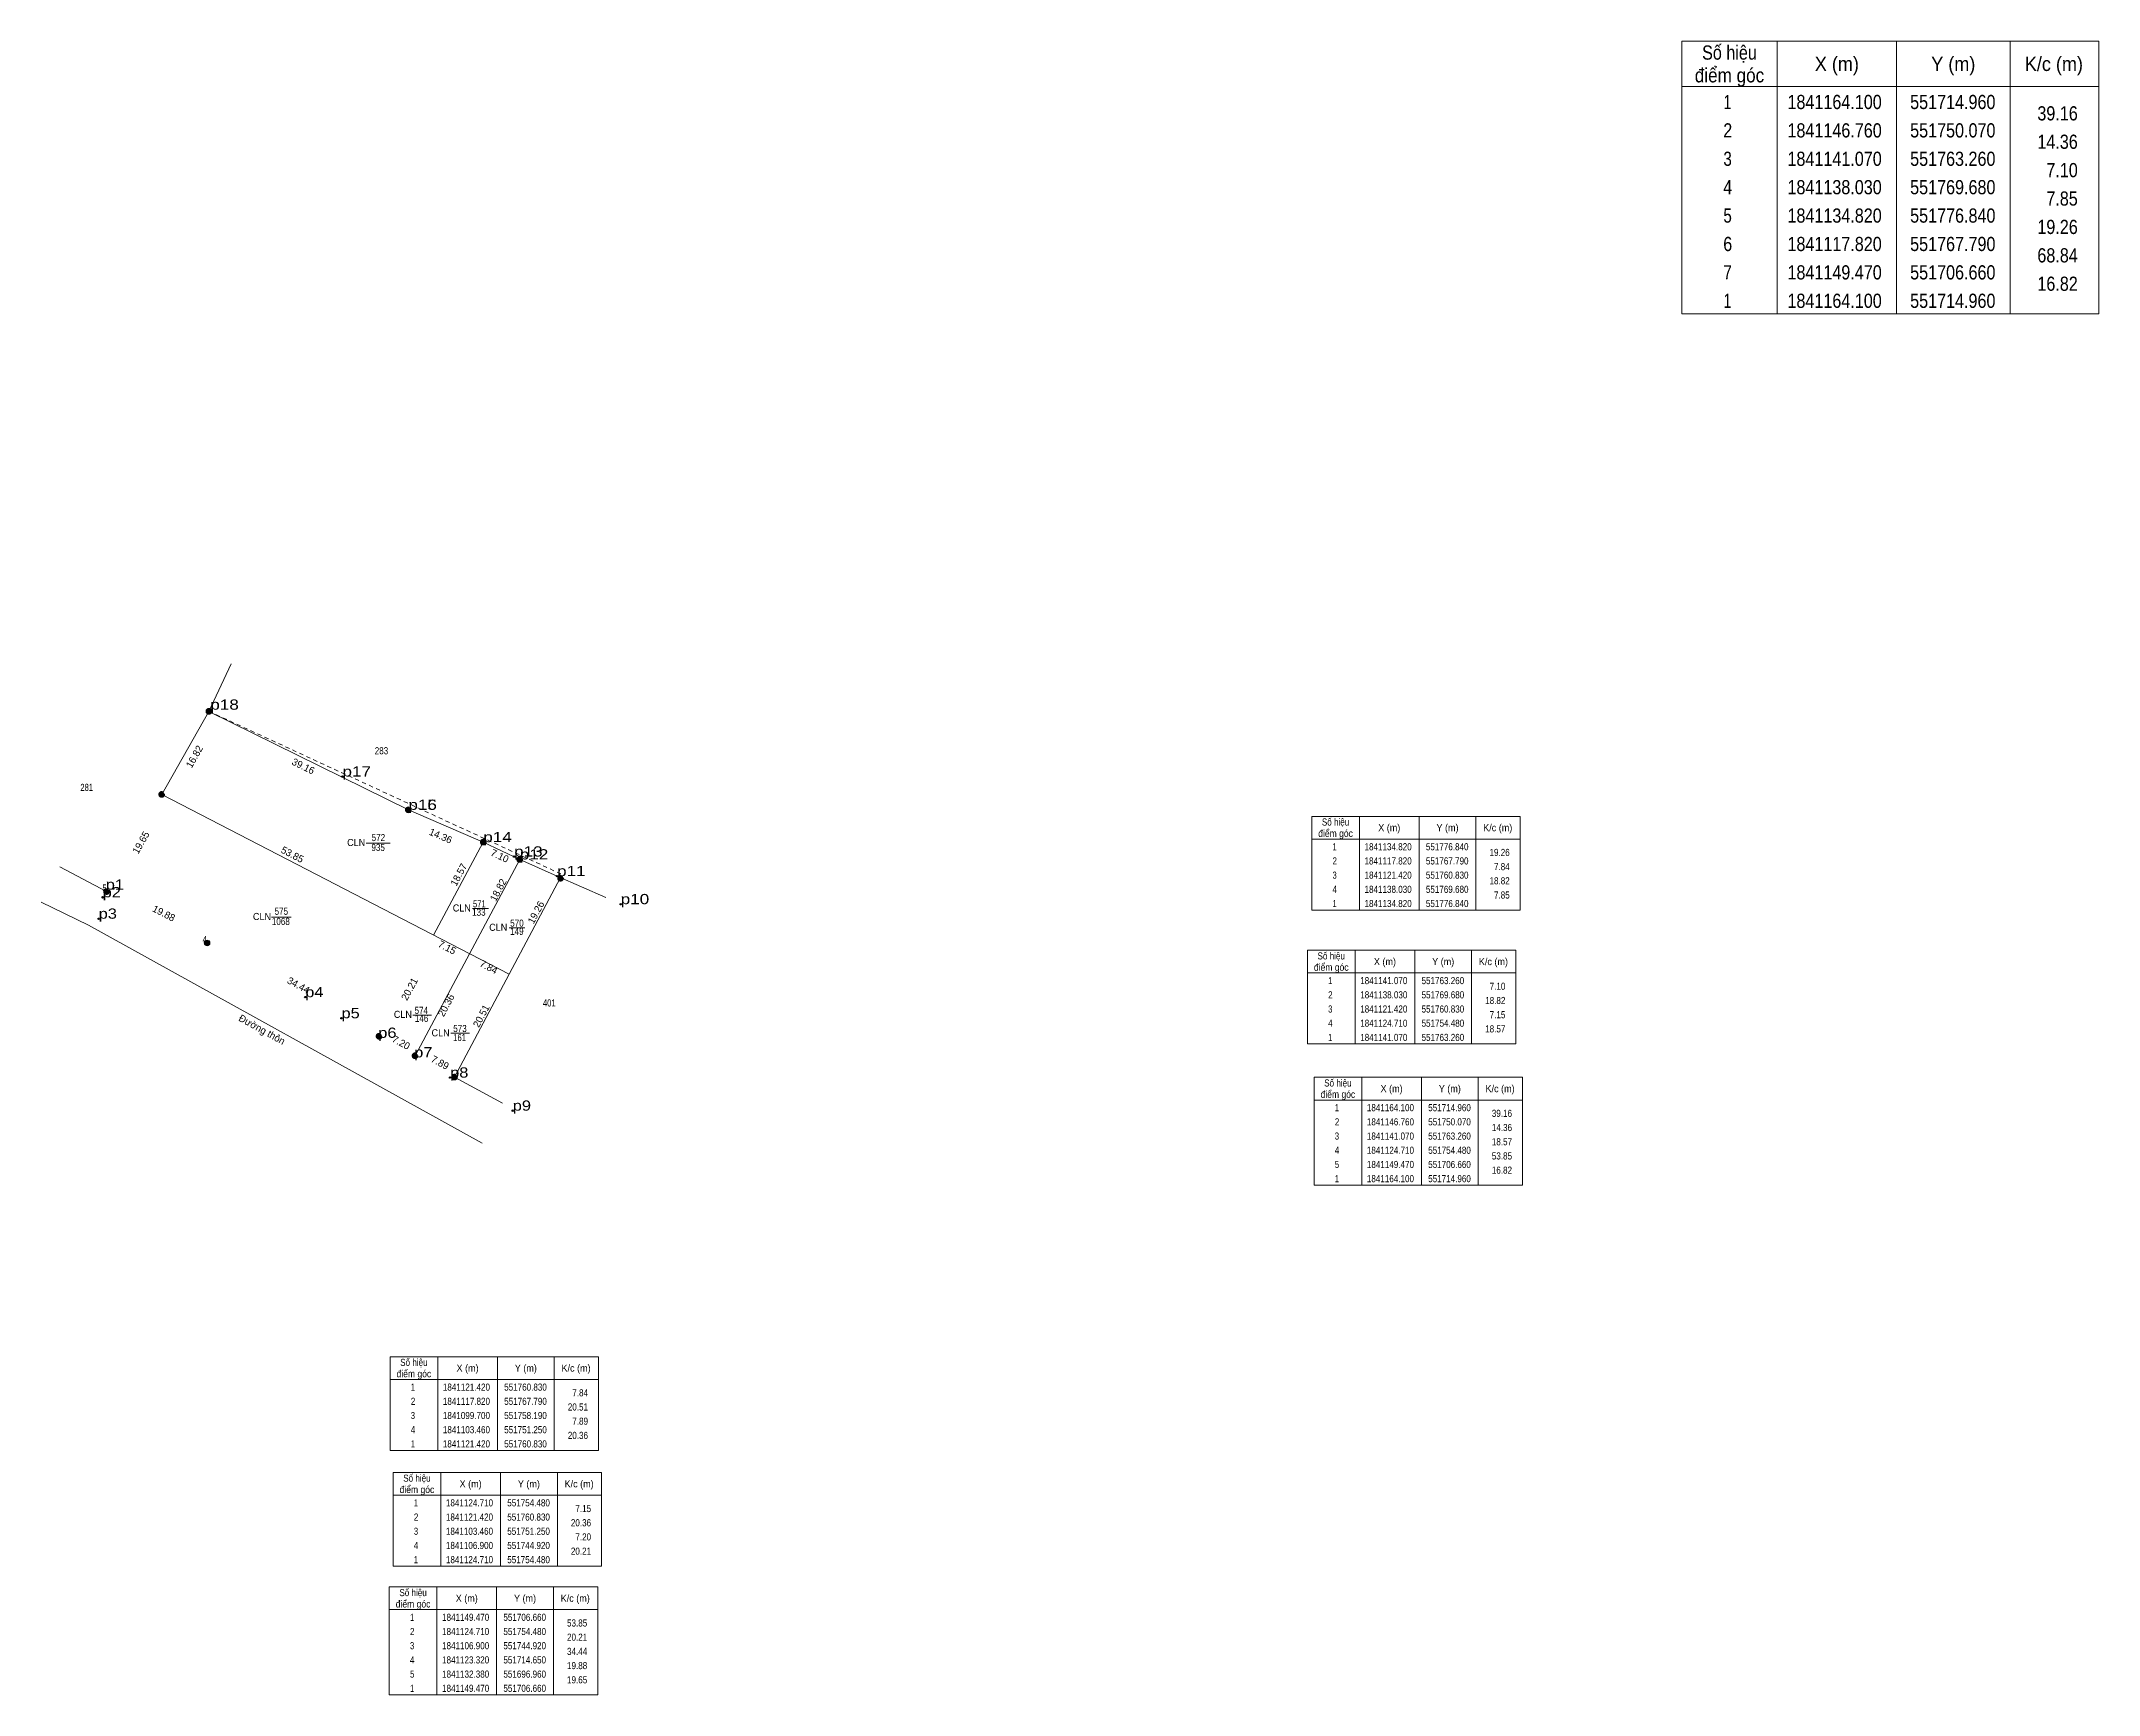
# Model space of a CAD drawing. Header units: metres. Extents: x 551046 to 552048, y 1840867 to 1841786.
# Drawn here: x 551685.4 to 552047.6, y 1840990.9 to 1841282.1 of the extents above; entities that cross this region are included whole.
import ezdxf
from ezdxf.enums import TextEntityAlignment as Align

# ---------------------------------------------------------------- set-up
doc = ezdxf.new("R2010")
doc.units = ezdxf.units.M
doc.header["$LTSCALE"] = 0.5
doc.header["$PDMODE"] = 32
doc.header["$PDSIZE"] = 0.25
doc.linetypes.add('DASH_DOUBLE_DOT', pattern=[9.2, 5, -1.2, 0.3, -1.2, 0.3, -1.2])
doc.linetypes.add('SHORT_DASHED', pattern=[2.7, 1.5, -1.2])
for name, color, linetype, lineweight in [('10', 7, 'Continuous', 13), ('13', 7, 'Continuous', 13), ('17', 7, 'Continuous', 13), ('63', 7, 'Continuous', 13)]:
    doc.layers.add(name, color=color, linetype=linetype, lineweight=lineweight)
doc.layers.add('12', color=7, linetype='Continuous')
doc.layers.add('7', color=7, linetype='Continuous')

msp = doc.modelspace()

# ---------------------------------------------------------------- texts
at = {"layer": '12'}
for s, width, p in [('p18', 1.25, (551715.21, 1841164.39)), ('p17', 1.25, (551738.47, 1841152.62)), ('p16', 1.25, (551750.07, 1841146.76)), ('p15', 1.25, (551750.07, 1841146.76)), ('p14', 1.25, (551763.26, 1841141.07)), ('p13', 1.25, (551768.68, 1841138.54)), ('p12', 1.25, (551769.68, 1841138.03)), ('p11', 1.25, (551776.24, 1841135.09)), ('p2', 1.2, (551696.26, 1841131.36)), ('p1', 1.2, (551696.81, 1841132.71)), ('p10', 1.25, (551787.44, 1841130.15)), ('p3', 1.2, (551695.56, 1841127.59)), ('p4', 1.2, (551731.92, 1841113.78)), ('p5', 1.2, (551738.3, 1841110.07)), ('p6', 1.2, (551744.77, 1841106.62)), ('p7', 1.2, (551751.1, 1841103.18)), ('p8', 1.2, (551757.42, 1841099.62)), ('p9', 1.2, (551768.44, 1841093.79))]:
    msp.add_text(s, height=1.8, dxfattribs=dict(at, width=width)).set_placement(p)
at = {"layer": '13'}
for s, width, p in [('572', 0.85, (551744.795, 1841141.26)), ('CLN', 0.95, (551740.885, 1841140.39)), ('935', 0.85, (551744.755, 1841139.52)), ('CLN', 0.95, (551724.305, 1841127.36)), ('1068', 0.85, (551727.625, 1841126.49)), ('575', 0.85, (551727.705, 1841128.28)), ('CLN', 0.95, (551759.475, 1841128.86)), ('133', 0.85, (551762.475, 1841128.11)), ('571', 0.8, (551762.56, 1841129.59)), ('570', 0.85, (551769.18, 1841126.19)), ('CLN', 0.95, (551765.885, 1841125.46)), ('149', 0.85, (551769.17, 1841124.74)), ('CLN', 0.95, (551749.105, 1841110.13)), ('574', 0.85, (551752.35, 1841110.83)), ('146', 0.85, (551752.395, 1841109.43)), ('CLN', 0.95, (551755.745, 1841106.88)), ('573', 0.85, (551759.155, 1841107.64)), ('161', 0.8, (551759.08, 1841106.05))]:
    msp.add_text(s, height=1.25, dxfattribs=dict(at, width=width)).set_placement(p, align=Align.CENTER)
at = {"layer": '17'}
for s, width, p in [('283', 0.85, (551745.335, 1841156.54)), ('281', 0.8, (551693.46, 1841150.09)), ('401', 0.8, (551774.87, 1841112.14))]:
    msp.add_text(s, height=1.25, dxfattribs=dict(at, width=width)).set_placement(p, align=Align.CENTER)
msp.add_text('Đường thôn', height=1.25, rotation=331.019, dxfattribs=at).set_placement((551723.9972, 1841107.5322), align=Align.CENTER)
at = {"layer": '63'}
for s, height, width, p in [('Số hiệu', 2.5, 0.85, (551982.59, 1841278.84)), ('X (m)', 2.5, 0.95, (552001.49, 1841276.84)), ('Y (m)', 2.5, 0.95, (552021.985, 1841276.84)), ('K/c (m)', 2.5, 0.95, (552039.69, 1841276.84)), ('điểm góc', 2.5, 0.9, (551982.59, 1841274.84)), (' 1', 2.5, 0.75, (551981.885, 1841270.14)), ('1841164.100', 2.5, 0.85, (552001.09, 1841270.14)), ('551714.960', 2.5, 0.85, (552021.895, 1841270.14)), (' 2', 2.5, 0.85, (551981.89, 1841265.14)), ('1841146.760', 2.5, 0.85, (552001.09, 1841265.14)), ('551750.070', 2.5, 0.85, (552021.895, 1841265.14)), (' 3', 2.5, 0.8, (551981.89, 1841260.14)), ('1841141.070', 2.5, 0.85, (552001.09, 1841260.14)), ('551763.260', 2.5, 0.85, (552021.895, 1841260.14)), ('1841138.030', 2.5, 0.85, (552001.09, 1841255.14)), ('551769.680', 2.5, 0.85, (552021.895, 1841255.14)), (' 4', 2.5, 0.85, (551981.885, 1841255.14)), (' 5', 2.5, 0.8, (551981.89, 1841250.14)), ('1841134.820', 2.5, 0.85, (552001.09, 1841250.14)), ('551776.840', 2.5, 0.85, (552021.895, 1841250.14)), (' 6', 2.5, 0.85, (551981.89, 1841245.14)), ('1841117.820', 2.5, 0.85, (552001.09, 1841245.14)), ('551767.790', 2.5, 0.85, (552021.895, 1841245.14)), (' 7', 2.5, 0.8, (551981.89, 1841240.14)), ('1841149.470', 2.5, 0.85, (552001.09, 1841240.14)), ('551706.660', 2.5, 0.85, (552021.895, 1841240.14)), (' 1', 2.5, 0.75, (551981.885, 1841235.14)), ('1841164.100', 2.5, 0.85, (552001.09, 1841235.14)), ('551714.960', 2.5, 0.85, (552021.895, 1841235.14)), ('điểm góc', 1.25, 0.9, (551913.26, 1841141.99)), ('Số hiệu', 1.25, 0.85, (551913.26, 1841143.99)), ('X (m)', 1.25, 0.95, (551922.71, 1841142.99)), ('Y (m)', 1.25, 0.95, (551932.965, 1841142.99)), ('K/c (m)', 1.25, 0.95, (551941.805, 1841142.99)), (' 2', 1.25, 0.85, (551912.915, 1841137.14)), (' 1', 1.25, 0.75, (551912.91, 1841139.64)), ('1841134.820', 1.25, 0.85, (551922.51, 1841139.64)), ('1841117.820', 1.25, 0.85, (551922.51, 1841137.14)), ('551776.840', 1.25, 0.85, (551932.91, 1841139.64)), ('551767.790', 1.25, 0.85, (551932.91, 1841137.14)), (' 3', 1.25, 0.8, (551912.905, 1841134.64)), ('1841121.420', 1.25, 0.85, (551922.51, 1841134.64)), ('551760.830', 1.25, 0.85, (551932.91, 1841134.64)), (' 4', 1.25, 0.85, (551912.91, 1841132.14)), ('1841138.030', 1.25, 0.85, (551922.51, 1841132.14)), ('1841134.820', 1.25, 0.85, (551922.51, 1841129.64)), ('551769.680', 1.25, 0.85, (551932.91, 1841132.14)), ('551776.840', 1.25, 0.85, (551932.91, 1841129.64)), (' 1', 1.25, 0.75, (551912.91, 1841129.64)), ('Số hiệu', 1.25, 0.85, (551912.5, 1841120.42)), ('X (m)', 1.25, 0.95, (551921.95, 1841119.42)), ('Y (m)', 1.25, 0.95, (551932.205, 1841119.42)), ('K/c (m)', 1.25, 0.95, (551941.045, 1841119.42)), ('điểm góc', 1.25, 0.9, (551912.5, 1841118.42)), (' 1', 1.25, 0.75, (551912.15, 1841116.07)), ('1841141.070', 1.25, 0.85, (551921.75, 1841116.07)), ('551763.260', 1.25, 0.85, (551932.15, 1841116.07)), (' 2', 1.25, 0.85, (551912.155, 1841113.57)), ('1841138.030', 1.25, 0.85, (551921.75, 1841113.57)), ('551769.680', 1.25, 0.85, (551932.15, 1841113.57)), (' 4', 1.25, 0.85, (551912.15, 1841108.57)), (' 3', 1.25, 0.8, (551912.145, 1841111.07)), ('1841121.420', 1.25, 0.85, (551921.75, 1841111.07)), ('1841124.710', 1.25, 0.85, (551921.75, 1841108.57)), ('551760.830', 1.25, 0.85, (551932.15, 1841111.07)), ('551754.480', 1.25, 0.85, (551932.15, 1841108.57)), (' 1', 1.25, 0.75, (551912.15, 1841106.07)), ('1841141.070', 1.25, 0.85, (551921.75, 1841106.07)), ('551763.260', 1.25, 0.85, (551932.15, 1841106.07)), ('Số hiệu', 1.25, 0.85, (551913.67, 1841098.05)), ('X (m)', 1.25, 0.95, (551923.12, 1841097.05)), ('Y (m)', 1.25, 0.95, (551933.375, 1841097.05)), ('K/c (m)', 1.25, 0.95, (551942.215, 1841097.05)), ('điểm góc', 1.25, 0.9, (551913.67, 1841096.05)), (' 1', 1.25, 0.75, (551913.32, 1841093.7)), ('1841164.100', 1.25, 0.85, (551922.92, 1841093.7)), ('551714.960', 1.25, 0.85, (551933.32, 1841093.7)), (' 2', 1.25, 0.85, (551913.325, 1841091.2)), ('1841146.760', 1.25, 0.85, (551922.92, 1841091.2)), ('551750.070', 1.25, 0.85, (551933.32, 1841091.2)), (' 4', 1.25, 0.85, (551913.32, 1841086.2)), (' 3', 1.25, 0.8, (551913.315, 1841088.7)), ('1841141.070', 1.25, 0.85, (551922.92, 1841088.7)), ('1841124.710', 1.25, 0.85, (551922.92, 1841086.2)), ('551763.260', 1.25, 0.85, (551933.32, 1841088.7)), ('551754.480', 1.25, 0.85, (551933.32, 1841086.2)), (' 5', 1.25, 0.8, (551913.325, 1841083.7)), ('1841149.470', 1.25, 0.85, (551922.92, 1841083.7)), ('551706.660', 1.25, 0.85, (551933.32, 1841083.7)), (' 1', 1.25, 0.75, (551913.32, 1841081.2)), ('1841164.100', 1.25, 0.85, (551922.92, 1841081.2)), ('551714.960', 1.25, 0.85, (551933.32, 1841081.2)), ('điểm góc', 1.25, 0.9, (551751.04, 1841046.85)), ('Số hiệu', 1.25, 0.85, (551751.04, 1841048.85)), ('X (m)', 1.25, 0.95, (551760.49, 1841047.85)), ('Y (m)', 1.25, 0.95, (551770.745, 1841047.85)), ('K/c (m)', 1.25, 0.95, (551779.585, 1841047.85)), (' 1', 1.25, 0.75, (551750.69, 1841044.5)), ('1841121.420', 1.25, 0.85, (551760.29, 1841044.5)), ('551760.830', 1.25, 0.85, (551770.69, 1841044.5)), (' 3', 1.25, 0.8, (551750.685, 1841039.5)), (' 2', 1.25, 0.85, (551750.695, 1841042)), ('1841117.820', 1.25, 0.85, (551760.29, 1841042)), ('1841099.700', 1.25, 0.85, (551760.29, 1841039.5)), ('551767.790', 1.25, 0.85, (551770.69, 1841042)), ('551758.190', 1.25, 0.85, (551770.69, 1841039.5)), (' 4', 1.25, 0.85, (551750.69, 1841037)), ('1841103.460', 1.25, 0.85, (551760.29, 1841037)), ('551751.250', 1.25, 0.85, (551770.69, 1841037)), (' 1', 1.25, 0.75, (551750.69, 1841034.5)), ('1841121.420', 1.25, 0.85, (551760.29, 1841034.5)), ('551760.830', 1.25, 0.85, (551770.69, 1841034.5)), ('Số hiệu', 1.25, 0.85, (551751.58, 1841028.47)), ('điểm góc', 1.25, 0.9, (551751.58, 1841026.47)), ('X (m)', 1.25, 0.95, (551761.03, 1841027.47)), ('Y (m)', 1.25, 0.95, (551771.285, 1841027.47)), ('K/c (m)', 1.25, 0.95, (551780.125, 1841027.47)), (' 2', 1.25, 0.85, (551751.235, 1841021.62)), (' 1', 1.25, 0.75, (551751.23, 1841024.12)), ('1841124.710', 1.25, 0.85, (551760.83, 1841024.12)), ('1841121.420', 1.25, 0.85, (551760.83, 1841021.62)), ('551754.480', 1.25, 0.85, (551771.23, 1841024.12)), ('551760.830', 1.25, 0.85, (551771.23, 1841021.62)), (' 3', 1.25, 0.8, (551751.225, 1841019.12)), ('1841103.460', 1.25, 0.85, (551760.83, 1841019.12)), ('551751.250', 1.25, 0.85, (551771.23, 1841019.12)), (' 4', 1.25, 0.85, (551751.23, 1841016.62)), (' 1', 1.25, 0.75, (551751.23, 1841014.12)), ('1841106.900', 1.25, 0.85, (551760.83, 1841016.62)), ('1841124.710', 1.25, 0.85, (551760.83, 1841014.12)), ('551744.920', 1.25, 0.85, (551771.23, 1841016.62)), ('551754.480', 1.25, 0.85, (551771.23, 1841014.12)), ('điểm góc', 1.25, 0.9, (551750.9, 1841006.32)), ('Số hiệu', 1.25, 0.85, (551750.9, 1841008.32)), ('X (m)', 1.25, 0.95, (551760.35, 1841007.32)), ('Y (m)', 1.25, 0.95, (551770.605, 1841007.32)), ('K/c (m)', 1.25, 0.95, (551779.445, 1841007.32)), (' 1', 1.25, 0.75, (551750.55, 1841003.97)), ('1841149.470', 1.25, 0.85, (551760.15, 1841003.97)), ('551706.660', 1.25, 0.85, (551770.55, 1841003.97)), (' 2', 1.25, 0.85, (551750.555, 1841001.47)), ('1841124.710', 1.25, 0.85, (551760.15, 1841001.47)), ('551754.480', 1.25, 0.85, (551770.55, 1841001.47)), (' 4', 1.25, 0.85, (551750.55, 1840996.47)), (' 3', 1.25, 0.8, (551750.545, 1840998.97)), ('1841106.900', 1.25, 0.85, (551760.15, 1840998.97)), ('1841123.320', 1.25, 0.85, (551760.15, 1840996.47)), ('551744.920', 1.25, 0.85, (551770.55, 1840998.97)), ('551714.650', 1.25, 0.85, (551770.55, 1840996.47)), (' 5', 1.25, 0.8, (551750.555, 1840993.97)), ('1841132.380', 1.25, 0.85, (551760.15, 1840993.97)), ('551696.960', 1.25, 0.85, (551770.55, 1840993.97)), (' 1', 1.25, 0.75, (551750.55, 1840991.47)), ('1841149.470', 1.25, 0.85, (551760.15, 1840991.47)), ('551706.660', 1.25, 0.85, (551770.55, 1840991.47))]:
    msp.add_text(s, height=height, dxfattribs=dict(at, width=width)).set_placement(p, align=Align.CENTER)
for s, height, width, p in [('39.16', 2.5, 0.85, (552043.89, 1841268.14)), ('14.36', 2.5, 0.85, (552043.89, 1841263.14)), ('7.10', 2.5, 0.85, (552043.89, 1841258.14)), ('7.85', 2.5, 0.85, (552043.89, 1841253.14)), ('19.26', 2.5, 0.85, (552043.89, 1841248.14)), ('68.84', 2.5, 0.85, (552043.89, 1841243.14)), ('16.82', 2.5, 0.85, (552043.89, 1841238.14)), ('19.26', 1.25, 0.85, (551943.91, 1841138.64)), ('18.82', 1.25, 0.85, (551943.91, 1841133.64)), ('7.84', 1.25, 0.85, (551943.91, 1841136.14)), (' 5', 1.25, 0.8, (551696.96, 1841132.38)), ('7.85', 1.25, 0.85, (551943.91, 1841131.14)), (' 4', 1.25, 0.85, (551714.65, 1841123.32)), ('18.82', 1.25, 0.85, (551943.15, 1841112.57)), ('7.10', 1.25, 0.85, (551943.15, 1841115.07)), ('7.15', 1.25, 0.85, (551943.15, 1841110.07)), ('18.57', 1.25, 0.85, (551943.15, 1841107.57)), ('39.16', 1.25, 0.85, (551944.32, 1841092.7)), ('14.36', 1.25, 0.85, (551944.32, 1841090.2)), ('18.57', 1.25, 0.85, (551944.32, 1841087.7)), ('53.85', 1.25, 0.85, (551944.32, 1841085.2)), ('16.82', 1.25, 0.85, (551944.32, 1841082.7)), ('7.84', 1.25, 0.85, (551781.69, 1841043.5)), ('20.51', 1.25, 0.85, (551781.69, 1841041)), ('20.36', 1.25, 0.85, (551781.69, 1841036)), ('7.89', 1.25, 0.85, (551781.69, 1841038.5)), ('7.15', 1.25, 0.85, (551782.23, 1841023.12)), ('20.36', 1.25, 0.85, (551782.23, 1841020.62)), ('7.20', 1.25, 0.85, (551782.23, 1841018.12)), ('20.21', 1.25, 0.85, (551782.23, 1841015.62)), ('53.85', 1.25, 0.85, (551781.55, 1841002.97)), ('20.21', 1.25, 0.85, (551781.55, 1841000.47)), ('34.44', 1.25, 0.85, (551781.55, 1840997.97)), ('19.88', 1.25, 0.85, (551781.55, 1840995.47)), ('19.65', 1.25, 0.85, (551781.55, 1840992.97))]:
    msp.add_text(s, height=height, dxfattribs=dict(at, width=width)).set_placement(p, align=Align.RIGHT)
for s, rotation, p in [('16.82', 60.433, (551712.9575, 1841155.8216)), ('39.16', 333.716, (551731.2982, 1841153.8825)), ('19.65', 60.421, (551703.5466, 1841140.6915)), ('14.36', 336.665, (551755.5074, 1841141.5972)), ('53.85', 332.626, (551729.3776, 1841138.3378)), ('7.10', 334.661, (551765.8875, 1841138.092)), ('18.57', 61.779, (551759.4933, 1841135.0495)), ('18.82', 61.951, (551766.4376, 1841132.3611)), ('19.88', 332.881, (551706.7501, 1841127.9971)), ('19.26', 61.971, (551773.0868, 1841128.4113)), ('7.15', 332.611, (551756.6025, 1841121.9764)), ('7.84', 332.65, (551763.9329, 1841118.5371)), ('34.44', 331.522, (551730.442, 1841115.3237)), ('20.21', 61.774, (551750.8247, 1841114.9144)), ('20.36', 61.924, (551757.2686, 1841112.0609)), ('20.51', 62.085, (551763.4435, 1841110.1674)), ('7.20', 331.478, (551748.4916, 1841105.2377)), ('7.89', 331.552, (551755.3423, 1841101.7153))]:
    msp.add_text(s, height=1.25, rotation=rotation, dxfattribs=at).set_placement(p, align=Align.CENTER)

# ---------------------------------------------------------------- hatches: boundary and pattern name
at = {"layer": '17'}
for points in [[(551715.46, 1841164.1, 1), (551714.46, 1841164.1, 1)], [(551707.16, 1841149.47, 1), (551706.16, 1841149.47, 1)], [(551750.57, 1841146.76, 1), (551749.57, 1841146.76, 1)], [(551763.76, 1841141.07, 1), (551762.76, 1841141.07, 1)], [(551770.18, 1841138.03, 1), (551769.18, 1841138.03, 1)], [(551777.35, 1841134.7229, 1), (551776.35, 1841134.7229, 1)], [(551697.46, 1841132.38, 1), (551696.46, 1841132.38, 1)], [(551715.15, 1841123.32, 1), (551714.15, 1841123.32, 1)], [(551745.42, 1841106.9, 1), (551744.42, 1841106.9, 1)], [(551751.75, 1841103.46, 1), (551750.75, 1841103.46, 1)], [(551758.69, 1841099.7, 1), (551757.69, 1841099.7, 1)]]:
    msp.add_hatch(color=256, dxfattribs=at).paths.add_polyline_path(points)

# ---------------------------------------------------------------- linework, layer by layer
at = {"layer": '10'}
for p, q in [((551706.66, 1841149.47), (551714.96, 1841164.1)), ((551767.79, 1841117.82), (551706.66, 1841149.47)), ((551763.26, 1841141.07), (551754.48, 1841124.71))]:
    msp.add_line(p, q, dxfattribs=at)
for points in [[(551784.81, 1841131.31), (551776.24, 1841135.09), (551769.68, 1841138.03), (551763.26, 1841141.07), (551750.07, 1841146.76), (551714.96, 1841164.1)], [(551751.25, 1841103.46), (551760.83, 1841121.42), (551769.68, 1841138.03)], [(551758.19, 1841099.7), (551767.79, 1841117.82), (551776.84, 1841134.82)]]:
    msp.add_lwpolyline(points, dxfattribs=at)
at = {"layer": '13'}
for p, q in [((551742.66, 1841140.91), (551746.89, 1841140.91)), ((551726, 1841127.84), (551729.44, 1841127.84)), ((551761.38, 1841129.4), (551764.15, 1841129.4)), ((551767.8, 1841126), (551770.57, 1841126)), ((551750.86, 1841110.63), (551754.17, 1841110.63)), ((551757.53, 1841107.43), (551760.84, 1841107.43))]:
    msp.add_line(p, q, dxfattribs=at)
at = {"layer": '17'}
for p, q in [((551718.86, 1841172.44), (551714.96, 1841164.1)), ((551714.96, 1841164.1), (551718.86, 1841172.44)), ((551696.96, 1841132.38), (551688.71, 1841136.72)), ((551696.81, 1841132.71), (551696.96, 1841132.38)), ((551758.19, 1841099.7), (551766.64, 1841095.11))]:
    msp.add_line(p, q, dxfattribs=at)
at = {"layer": '17', "linetype": 'SHORT_DASHED'}
msp.add_line((551714.96, 1841164.1), (551777.14, 1841135.38), dxfattribs=at)
at = {"layer": '17'}
msp.add_lwpolyline([(551685.44, 1841130.5), (551693.75, 1841126.48), (551763.08, 1841088.08)], dxfattribs=at)
at = {"layer": '17', "linetype": 'DASH_DOUBLE_DOT'}
for centre in [(551714.96, 1841164.1), (551706.66, 1841149.47), (551750.07, 1841146.76), (551763.26, 1841141.07), (551769.68, 1841138.03), (551776.85, 1841134.7229), (551696.96, 1841132.38), (551744.92, 1841106.9), (551751.25, 1841103.46), (551758.19, 1841099.7)]:
    msp.add_circle(centre, 0.5, dxfattribs=at)
at = {"layer": '17'}
msp.add_circle((551714.65, 1841123.32), 0.5, dxfattribs=at)
msp.add_point((551714.96, 1841164.1), dxfattribs=at)
at = {"layer": '63'}
for p, q in [((551991, 1841282.1), (551991, 1841234.1)), ((552012, 1841282.1), (552012, 1841234.1)), ((552032, 1841282.1), (552032, 1841234.1)), ((551974.2, 1841274.1), (552047.6, 1841274.1)), ((551917.47, 1841145.61), (551917.47, 1841129.11)), ((551927.97, 1841145.61), (551927.97, 1841129.11)), ((551937.97, 1841145.61), (551937.97, 1841129.11)), ((551909.07, 1841141.61), (551945.77, 1841141.61)), ((551916.7, 1841122.04), (551916.7, 1841105.54)), ((551927.2, 1841122.04), (551927.2, 1841105.54)), ((551937.2, 1841122.04), (551937.2, 1841105.54)), ((551908.3, 1841118.04), (551945, 1841118.04)), ((551917.87, 1841099.67), (551917.87, 1841080.67)), ((551928.37, 1841099.67), (551928.37, 1841080.67)), ((551938.37, 1841099.67), (551938.37, 1841080.67)), ((551909.47, 1841095.67), (551946.17, 1841095.67)), ((551755.24, 1841050.47), (551755.24, 1841033.97)), ((551765.74, 1841050.47), (551765.74, 1841033.97)), ((551775.74, 1841050.47), (551775.74, 1841033.97)), ((551746.84, 1841046.47), (551783.54, 1841046.47)), ((551755.79, 1841030.1), (551755.79, 1841013.6)), ((551766.29, 1841030.1), (551766.29, 1841013.6)), ((551776.29, 1841030.1), (551776.29, 1841013.6)), ((551747.39, 1841026.1), (551784.09, 1841026.1)), ((551755.1, 1841009.94), (551755.1, 1840990.94)), ((551765.6, 1841009.94), (551765.6, 1840990.94)), ((551775.6, 1841009.94), (551775.6, 1840990.94)), ((551746.7, 1841005.94), (551783.4, 1841005.94))]:
    msp.add_line(p, q, dxfattribs=at)
for points in [[(551974.2, 1841282.1), (552047.6, 1841282.1), (552047.6, 1841234.1), (551974.2, 1841234.1)], [(551909.07, 1841145.61), (551945.77, 1841145.61), (551945.77, 1841129.11), (551909.07, 1841129.11)], [(551908.3, 1841122.04), (551945, 1841122.04), (551945, 1841105.54), (551908.3, 1841105.54)], [(551909.47, 1841099.67), (551946.17, 1841099.67), (551946.17, 1841080.67), (551909.47, 1841080.67)], [(551746.84, 1841050.47), (551783.54, 1841050.47), (551783.54, 1841033.97), (551746.84, 1841033.97)], [(551747.39, 1841030.1), (551784.09, 1841030.1), (551784.09, 1841013.6), (551747.39, 1841013.6)], [(551746.7, 1841009.94), (551783.4, 1841009.94), (551783.4, 1840990.94), (551746.7, 1840990.94)]]:
    msp.add_lwpolyline(points, close=True, dxfattribs=at)
at = {"layer": '7'}
for p in [(551715.21, 1841164.39), (551738.47, 1841152.62), (551750.07, 1841146.76), (551763.26, 1841141.07), (551768.68, 1841138.54), (551769.68, 1841138.03), (551776.24, 1841135.09), (551696.26, 1841131.36), (551696.81, 1841132.71), (551695.56, 1841127.59), (551787.44, 1841130.15), (551731.92, 1841113.78), (551738.3, 1841110.07), (551744.77, 1841106.62), (551751.1, 1841103.18), (551757.41, 1841099.62), (551768.44, 1841093.79)]:
    msp.add_point(p, dxfattribs=at)

msp.set_redraw_order([(e.dxf.handle, doc.entitydb.next_handle()) for e in msp.query("TEXT MTEXT ATTDEF DIMENSION ARC_DIMENSION")])  # texts and dimensions are drawn at this point

doc.saveas('drawing.dxf')
